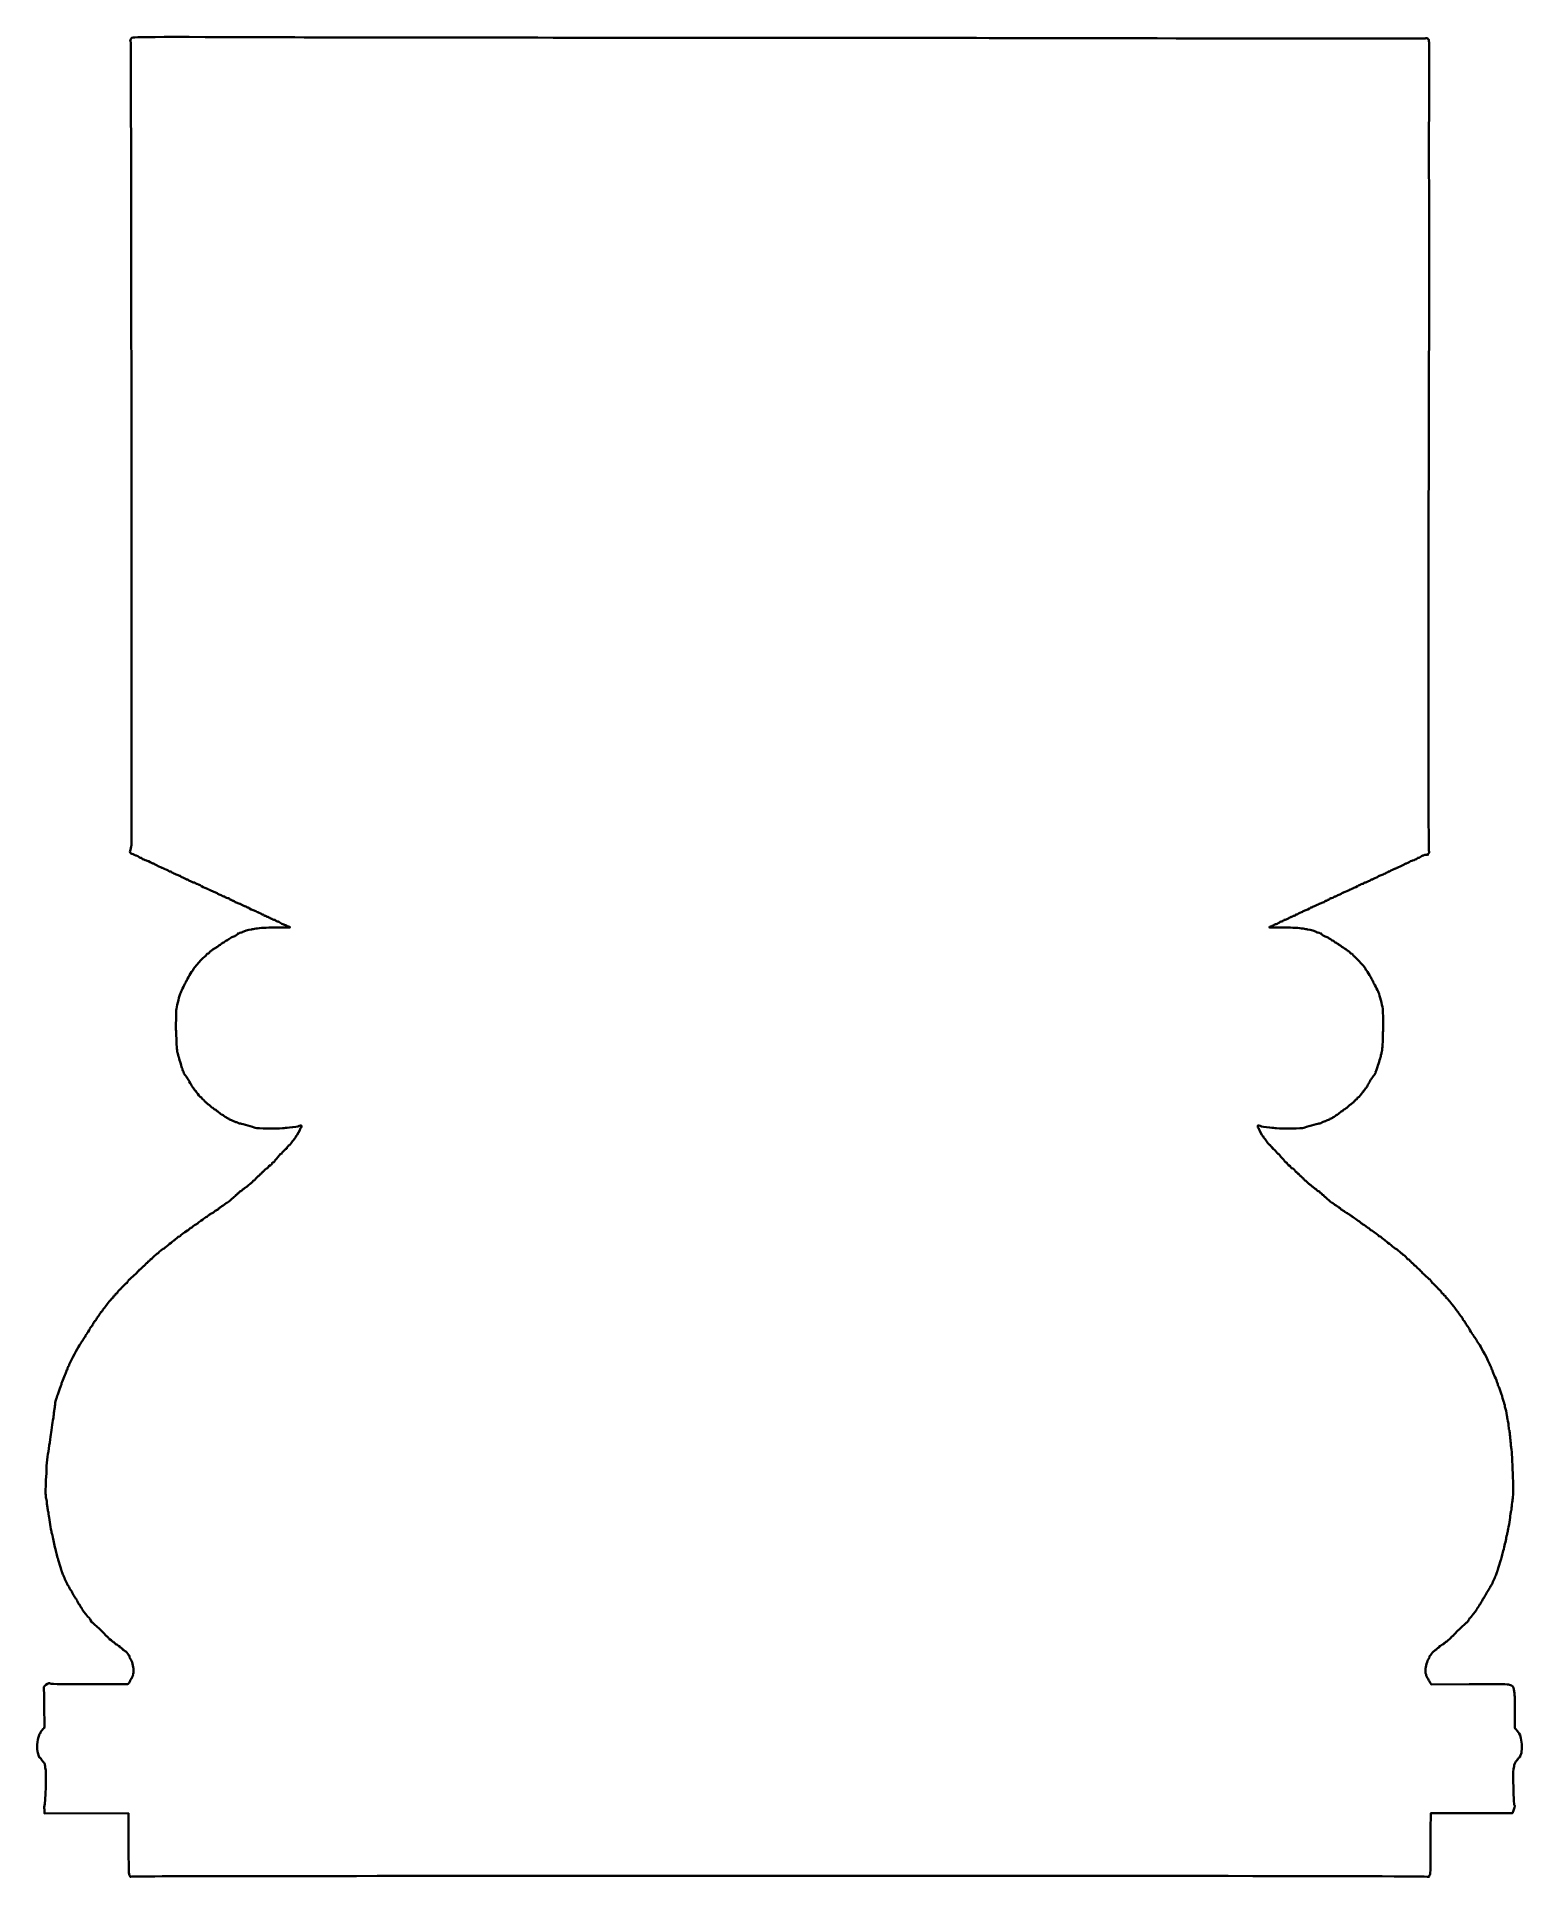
# Model space of a CAD drawing. Header units: millimetres. Extents: x 18 to 100, y -108 to -7.
import ezdxf

# ---------------------------------------------------------------- set-up
doc = ezdxf.new("R2010")
doc.units = ezdxf.units.MM
doc.header["$MEASUREMENT"] = 0
doc.layers.add('Layer 1', color=7, linetype='Continuous', lineweight=0)

msp = doc.modelspace()

# ---------------------------------------------------------------- linework, layer by layer
at = {"layer": 'Layer 1', "color": 12, "lineweight": 35, "true_color": 0xd51116}
msp.add_open_spline([(100, -101.28), (99.98, -101.47), (99.97, -101.5), (99.93, -101.6), (99.91, -101.65), (99.9, -101.69), (99.9, -101.71), (99.9, -101.72), (99.88, -101.73), (99.85, -101.73), (99.83, -101.73), (99.8, -101.76), (99.79, -101.78), (99.78, -101.81), (99.73, -101.89), (99.67, -101.96), (99.59, -102.07), (99.57, -102.12), (99.57, -102.22), (99.57, -102.28), (99.55, -102.34), (99.54, -102.35), (99.52, -102.37), (99.51, -102.55), (99.52, -103), (99.56, -104.29), (99.56, -104.36), (99.6, -104.38), (99.63, -104.4), (99.63, -104.42), (99.6, -104.46), (99.59, -104.49), (99.55, -104.58), (99.53, -104.66), (99.53, -104.66), (99.48, -104.81), (99.48, -104.81), (99.48, -104.81), (97.23, -104.81), (97.23, -104.81), (97.23, -104.81), (94.97, -104.81), (94.97, -104.81), (94.97, -104.81), (94.97, -105.21), (94.97, -105.21), (94.96, -105.43), (94.96, -106.19), (94.96, -106.9), (94.96, -108.01), (94.95, -108.19), (94.91, -108.23), (94.89, -108.25), (94.88, -108.29), (94.88, -108.3), (94.88, -108.32), (94.86, -108.33), (94.83, -108.31), (94.75, -108.27), (76.78, -108.25), (49.34, -108.26), (32.22, -108.27), (23.35, -108.28), (23.32, -108.3), (23.25, -108.33), (23.23, -108.33), (23.23, -108.3), (23.23, -108.28), (23.21, -108.25), (23.19, -108.23), (23.16, -108.19), (23.15, -108), (23.15, -106.9), (23.15, -106.19), (23.15, -105.43), (23.14, -105.21), (23.14, -105.21), (23.14, -104.81), (23.14, -104.81), (23.14, -104.81), (18.5, -104.82), (18.5, -104.82), (18.5, -104.82), (18.5, -104.61), (18.5, -104.61), (18.49, -104.49), (18.5, -104.39), (18.51, -104.38), (18.56, -104.36), (18.61, -102.38), (18.57, -102.35), (18.55, -102.34), (18.54, -102.28), (18.54, -102.21), (18.54, -102.11), (18.52, -102.08), (18.42, -101.96), (18.35, -101.89), (18.31, -101.82), (18.31, -101.8), (18.32, -101.78), (18.3, -101.76), (18.27, -101.75), (18.24, -101.74), (18.21, -101.72), (18.21, -101.71), (18.21, -101.69), (18.2, -101.65), (18.18, -101.6), (18.14, -101.5), (18.13, -101.47), (18.11, -101.28), (18.08, -101), (18.19, -100.41), (18.27, -100.41), (18.28, -100.41), (18.29, -100.4), (18.28, -100.38), (18.27, -100.37), (18.3, -100.33), (18.33, -100.29), (18.37, -100.25), (18.4, -100.2), (18.41, -100.17), (18.42, -100.15), (18.45, -100.13), (18.47, -100.13), (18.5, -100.13), (18.51, -100.04), (18.5, -99.52), (18.49, -99.18), (18.49, -98.66), (18.49, -98.37), (18.49, -98.37), (18.48, -97.84), (18.48, -97.84), (18.48, -97.84), (18.59, -97.73), (18.59, -97.73), (18.69, -97.64), (18.81, -97.6), (18.84, -97.67), (18.84, -97.68), (19.78, -97.69), (20.97, -97.69), (20.97, -97.69), (23.1, -97.69), (23.1, -97.69), (23.1, -97.69), (23.17, -97.61), (23.17, -97.61), (23.2, -97.56), (23.23, -97.51), (23.23, -97.5), (23.23, -97.49), (23.27, -97.42), (23.32, -97.35), (23.36, -97.27), (23.4, -97.2), (23.39, -97.18), (23.38, -97.17), (23.38, -97.15), (23.4, -97.14), (23.41, -97.13), (23.42, -97.03), (23.42, -96.92), (23.42, -96.7), (23.34, -96.41), (23.24, -96.28), (23.21, -96.24), (23.18, -96.18), (23.19, -96.16), (23.2, -96.12), (23.19, -96.11), (23.18, -96.11), (23.16, -96.12), (23.15, -96.11), (23.14, -96.08), (23.12, -96.02), (22.96, -95.84), (22.96, -95.87), (22.96, -95.88), (22.93, -95.87), (22.9, -95.84), (22.88, -95.8), (22.85, -95.78), (22.84, -95.79), (22.82, -95.8), (22.81, -95.78), (22.8, -95.75), (22.79, -95.72), (22.78, -95.69), (22.76, -95.7), (22.75, -95.71), (22.73, -95.7), (22.71, -95.67), (22.69, -95.65), (22.66, -95.64), (22.65, -95.65), (22.64, -95.66), (22.63, -95.64), (22.64, -95.62), (22.66, -95.59), (22.65, -95.57), (22.63, -95.59), (22.62, -95.6), (22.57, -95.57), (22.53, -95.53), (22.49, -95.5), (22.45, -95.47), (22.43, -95.48), (22.42, -95.49), (22.4, -95.48), (22.4, -95.45), (22.4, -95.43), (22.39, -95.42), (22.38, -95.43), (22.36, -95.44), (22.35, -95.42), (22.35, -95.4), (22.35, -95.38), (22.33, -95.36), (22.31, -95.36), (22.29, -95.36), (22.23, -95.31), (22.18, -95.26), (22.12, -95.21), (22.07, -95.18), (22.07, -95.19), (22.07, -95.2), (22.05, -95.17), (22.03, -95.13), (22.01, -95.09), (21.97, -95.05), (21.95, -95.05), (21.93, -95.05), (21.91, -95.04), (21.91, -95.03), (21.91, -94.99), (21.17, -94.28), (21.13, -94.28), (21.13, -94.28), (21.09, -94.23), (21.05, -94.16), (21.01, -94.09), (20.98, -94.03), (20.97, -94.03), (20.96, -94.03), (20.87, -93.94), (20.78, -93.83), (20.63, -93.64), (20.54, -93.51), (20.57, -93.51), (20.57, -93.5), (20.55, -93.47), (20.51, -93.44), (20.48, -93.39), (20.45, -93.35), (20.46, -93.34), (20.47, -93.33), (20.46, -93.31), (20.43, -93.3), (20.41, -93.29), (20.38, -93.26), (20.37, -93.22), (20.36, -93.19), (20.33, -93.13), (20.31, -93.09), (20.28, -93.05), (20.26, -93.01), (20.27, -93), (20.28, -92.99), (20.27, -92.99), (20.26, -92.99), (20.24, -92.99), (20.19, -92.92), (20.15, -92.84), (20.11, -92.76), (20.04, -92.64), (20.01, -92.58), (19.96, -92.52), (19.9, -92.41), (19.86, -92.34), (19.83, -92.27), (19.79, -92.21), (19.78, -92.21), (19.77, -92.21), (19.76, -92.2), (19.76, -92.18), (19.76, -92.17), (19.72, -92.08), (19.67, -91.98), (19.63, -91.89), (19.58, -91.75), (19.55, -91.69), (19.52, -91.62), (19.49, -91.53), (19.47, -91.49), (19.46, -91.45), (19.44, -91.4), (19.43, -91.38), (19.43, -91.34), (19.29, -90.91), (19.27, -90.83), (19.26, -90.81), (19.25, -90.78), (19.24, -90.76), (19.24, -90.75), (19.24, -90.73), (19.23, -90.72), (19.23, -90.7), (19.22, -90.7), (19.13, -90.34), (19.07, -90.07), (19.01, -89.82), (18.97, -89.6), (18.95, -89.49), (18.93, -89.44), (18.93, -89.44), (18.92, -89.44), (18.91, -89.36), (18.89, -89.26), (18.88, -89.22), (18.85, -89.05), (18.82, -88.89), (18.79, -88.72), (18.76, -88.51), (18.75, -88.42), (18.73, -88.23), (18.72, -88.19), (18.7, -88.13), (18.69, -88.1), (18.68, -88.03), (18.67, -87.95), (18.66, -87.87), (18.65, -87.81), (18.65, -87.81), (18.65, -87.81), (18.64, -87.74), (18.64, -87.66), (18.63, -87.58), (18.61, -87.47), (18.59, -87.4), (18.56, -87.27), (18.56, -86.98), (18.59, -86.43), (18.61, -86.2), (18.62, -85.9), (18.62, -85.77), (18.62, -85.63), (18.65, -85.35), (18.68, -85.15), (18.73, -84.82), (18.82, -84.22), (18.86, -83.93), (18.9, -83.64), (18.98, -83.08), (19, -83.01), (19.01, -82.96), (19.02, -82.86), (19.02, -82.77), (19.03, -82.69), (19.04, -82.6), (19.05, -82.58), (19.05, -82.56), (19.07, -82.45), (19.08, -82.35), (19.09, -82.24), (19.11, -82.09), (19.14, -82.03), (19.16, -81.96), (19.18, -81.88), (19.19, -81.86), (19.22, -81.74), (19.41, -81.21), (19.43, -81.21), (19.44, -81.2), (19.45, -81.18), (19.44, -81.17), (19.42, -81.15), (19.58, -80.75), (19.67, -80.57), (19.7, -80.51), (19.73, -80.43), (19.73, -80.4), (19.73, -80.37), (19.74, -80.35), (19.76, -80.35), (19.78, -80.35), (19.78, -80.33), (19.77, -80.31), (19.77, -80.29), (19.78, -80.25), (19.8, -80.23), (19.82, -80.21), (19.83, -80.19), (19.82, -80.18), (19.82, -80.16), (19.82, -80.15), (19.84, -80.15), (19.85, -80.15), (19.86, -80.13), (19.86, -80.11), (19.86, -80.09), (19.88, -80.05), (19.89, -80.02), (20.14, -79.51), (20.37, -79.1), (20.49, -78.92), (20.56, -78.83), (20.61, -78.74), (20.61, -78.73), (20.61, -78.72), (20.66, -78.65), (20.71, -78.58), (20.76, -78.51), (20.8, -78.43), (20.8, -78.42), (20.8, -78.4), (20.81, -78.39), (20.82, -78.38), (20.85, -78.37), (21, -78.14), (21, -78.12), (21, -78.1), (21.02, -78.06), (21.05, -78.02), (21.08, -77.99), (21.12, -77.95), (21.13, -77.93), (21.14, -77.91), (21.17, -77.86), (21.2, -77.81), (21.22, -77.75), (21.27, -77.68), (21.3, -77.65), (21.33, -77.63), (21.36, -77.59), (21.36, -77.58), (21.36, -77.57), (21.41, -77.48), (21.48, -77.39), (21.55, -77.3), (21.6, -77.22), (21.6, -77.2), (21.6, -77.19), (21.62, -77.17), (21.65, -77.16), (21.67, -77.15), (21.69, -77.13), (21.69, -77.12), (21.69, -77.1), (21.71, -77.06), (21.73, -77.04), (21.79, -76.97), (21.8, -76.96), (21.97, -76.73), (22.05, -76.63), (22.12, -76.54), (22.14, -76.52), (22.16, -76.51), (22.18, -76.47), (22.19, -76.45), (22.2, -76.42), (22.23, -76.4), (22.25, -76.4), (22.27, -76.4), (22.3, -76.38), (22.3, -76.36), (22.3, -76.3), (22.36, -76.23), (22.39, -76.25), (22.4, -76.26), (22.4, -76.25), (22.4, -76.24), (22.4, -76.19), (22.48, -76.12), (22.5, -76.14), (22.51, -76.15), (22.51, -76.14), (22.51, -76.12), (22.51, -76.09), (22.66, -75.91), (22.67, -75.92), (22.68, -75.92), (22.72, -75.89), (22.76, -75.84), (22.87, -75.7), (23.03, -75.54), (23.05, -75.57), (23.06, -75.57), (23.07, -75.56), (23.07, -75.53), (23.07, -75.51), (23.09, -75.48), (23.11, -75.47), (23.13, -75.46), (23.15, -75.44), (23.15, -75.42), (23.15, -75.4), (23.16, -75.38), (23.18, -75.38), (23.19, -75.38), (23.28, -75.3), (23.38, -75.2), (23.48, -75.1), (23.58, -75.02), (23.59, -75.02), (23.61, -75.02), (23.62, -75), (23.62, -74.98), (23.62, -74.96), (23.64, -74.93), (23.67, -74.92), (23.7, -74.91), (23.73, -74.88), (23.73, -74.86), (23.73, -74.84), (23.74, -74.83), (23.75, -74.83), (23.76, -74.84), (23.82, -74.79), (23.88, -74.73), (23.94, -74.66), (24.01, -74.61), (24.02, -74.61), (24.04, -74.61), (24.06, -74.58), (24.07, -74.55), (24.08, -74.52), (24.11, -74.49), (24.14, -74.48), (24.17, -74.47), (24.2, -74.44), (24.21, -74.41), (24.21, -74.38), (24.23, -74.36), (24.25, -74.37), (24.26, -74.38), (24.29, -74.35), (24.31, -74.31), (24.33, -74.27), (24.36, -74.25), (24.38, -74.26), (24.4, -74.27), (24.42, -74.26), (24.42, -74.24), (24.42, -74.21), (24.6, -74.02), (24.64, -74.02), (24.66, -74.02), (24.67, -74.01), (24.67, -74), (24.67, -73.98), (24.69, -73.96), (24.71, -73.95), (24.74, -73.94), (24.8, -73.9), (24.84, -73.85), (24.99, -73.72), (25.03, -73.7), (25.04, -73.7), (25.06, -73.7), (25.38, -73.44), (25.57, -73.28), (25.61, -73.25), (25.64, -73.23), (25.65, -73.23), (25.66, -73.23), (25.8, -73.11), (25.89, -73.02), (25.92, -73), (25.95, -72.98), (25.96, -72.99), (25.98, -73), (25.99, -73), (25.99, -72.98), (25.99, -72.95), (26.22, -72.78), (26.39, -72.67), (26.45, -72.64), (26.51, -72.59), (26.53, -72.57), (26.54, -72.55), (26.56, -72.53), (26.57, -72.53), (26.6, -72.53), (26.64, -72.51), (26.73, -72.42), (26.76, -72.4), (26.8, -72.37), (26.82, -72.36), (26.92, -72.31), (27, -72.26), (26.98, -72.26), (26.98, -72.25), (27.05, -72.2), (27.14, -72.13), (27.25, -72.06), (27.34, -71.99), (27.36, -71.97), (27.38, -71.95), (27.42, -71.92), (27.46, -71.91), (27.48, -71.9), (27.51, -71.89), (27.51, -71.87), (27.51, -71.86), (27.53, -71.84), (27.55, -71.84), (27.57, -71.84), (27.59, -71.83), (27.6, -71.8), (27.61, -71.78), (27.63, -71.77), (27.65, -71.78), (27.66, -71.79), (27.68, -71.77), (27.69, -71.75), (27.7, -71.73), (27.73, -71.71), (27.75, -71.71), (27.77, -71.71), (27.81, -71.69), (27.83, -71.67), (27.92, -71.59), (27.95, -71.57), (27.98, -71.57), (27.99, -71.57), (28.01, -71.55), (28.01, -71.54), (28.01, -71.52), (28.02, -71.52), (28.04, -71.53), (28.05, -71.54), (28.08, -71.52), (28.1, -71.49), (28.12, -71.46), (28.14, -71.43), (28.17, -71.43), (28.18, -71.43), (28.2, -71.42), (28.2, -71.4), (28.2, -71.39), (28.22, -71.37), (28.23, -71.37), (28.25, -71.37), (28.33, -71.32), (28.42, -71.25), (28.5, -71.18), (28.57, -71.14), (28.59, -71.14), (28.59, -71.16), (28.71, -71.05), (28.84, -70.92), (28.89, -70.87), (28.94, -70.84), (28.95, -70.84), (28.96, -70.84), (28.99, -70.81), (29.02, -70.77), (29.04, -70.74), (29.08, -70.71), (29.1, -70.71), (29.11, -70.71), (29.14, -70.69), (29.15, -70.65), (29.16, -70.62), (29.17, -70.6), (29.19, -70.62), (29.21, -70.63), (29.23, -70.6), (29.25, -70.56), (29.28, -70.5), (29.3, -70.49), (29.35, -70.5), (29.35, -70.5), (29.39, -70.47), (29.42, -70.44), (29.45, -70.4), (29.47, -70.38), (29.47, -70.4), (29.47, -70.41), (29.5, -70.39), (29.52, -70.35), (29.56, -70.32), (29.58, -70.3), (29.58, -70.31), (29.58, -70.32), (29.61, -70.3), (29.65, -70.27), (29.69, -70.23), (29.75, -70.18), (29.78, -70.15), (29.81, -70.12), (29.85, -70.09), (29.86, -70.09), (29.87, -70.09), (29.92, -70.04), (29.98, -69.98), (30.04, -69.92), (30.1, -69.88), (30.11, -69.88), (30.12, -69.88), (30.13, -69.87), (30.13, -69.86), (30.13, -69.83), (30.32, -69.64), (30.33, -69.65), (30.34, -69.66), (30.36, -69.63), (30.38, -69.6), (30.4, -69.56), (30.43, -69.53), (30.45, -69.54), (30.47, -69.54), (30.49, -69.53), (30.5, -69.5), (30.51, -69.47), (30.53, -69.44), (30.56, -69.44), (30.58, -69.44), (30.6, -69.43), (30.59, -69.42), (30.57, -69.39), (30.77, -69.23), (30.8, -69.24), (30.81, -69.25), (30.82, -69.23), (30.82, -69.21), (30.82, -69.19), (30.85, -69.15), (30.89, -69.13), (31.01, -69.05), (31.07, -68.99), (31.07, -68.95), (31.07, -68.93), (31.08, -68.92), (31.09, -68.93), (31.1, -68.94), (31.21, -68.86), (31.21, -68.83), (31.21, -68.82), (31.26, -68.76), (31.32, -68.7), (31.37, -68.64), (31.44, -68.57), (31.47, -68.52), (31.5, -68.48), (31.53, -68.45), (31.56, -68.45), (31.58, -68.45), (31.59, -68.44), (31.59, -68.42), (31.59, -68.4), (31.67, -68.31), (31.78, -68.2), (31.8, -68.17), (31.83, -68.16), (31.85, -68.16), (31.86, -68.17), (31.87, -68.17), (31.87, -68.16), (31.86, -68.1), (31.87, -68.05), (31.89, -68.07), (31.9, -68.08), (31.93, -68.06), (31.95, -68.02), (31.98, -67.98), (32.01, -67.95), (32.02, -67.96), (32.03, -67.96), (32.07, -67.91), (32.11, -67.86), (32.15, -67.8), (32.23, -67.7), (32.28, -67.64), (32.33, -67.59), (32.37, -67.52), (32.37, -67.5), (32.37, -67.48), (32.38, -67.45), (32.4, -67.45), (32.44, -67.43), (32.61, -67.12), (32.61, -67.06), (32.61, -67.04), (32.63, -67.02), (32.64, -67.01), (32.66, -67.01), (32.68, -66.97), (32.68, -66.94), (32.7, -66.88), (32.69, -66.88), (32.62, -66.89), (32.58, -66.89), (32.52, -66.91), (32.48, -66.93), (32.41, -66.95), (31.98, -67.01), (31.9, -67.01), (31.88, -67.01), (31.76, -67.02), (31.64, -67.03), (31.29, -67.07), (30.24, -67.05), (30.13, -67.01), (30.06, -66.98), (29.39, -66.79), (29.32, -66.78), (29.28, -66.78), (29.23, -66.76), (29.21, -66.75), (29.14, -66.71), (29.04, -66.68), (29.04, -66.69), (29.04, -66.69), (29.02, -66.68), (28.99, -66.66), (28.97, -66.64), (28.95, -66.63), (28.95, -66.64), (28.95, -66.65), (28.92, -66.64), (28.89, -66.62), (28.85, -66.59), (28.8, -66.57), (28.77, -66.57), (28.75, -66.57), (28.72, -66.56), (28.72, -66.55), (28.72, -66.53), (28.68, -66.51), (28.63, -66.49), (28.57, -66.47), (28.53, -66.45), (28.53, -66.43), (28.53, -66.42), (28.52, -66.41), (28.51, -66.42), (28.5, -66.43), (28.45, -66.4), (28.41, -66.36), (28.38, -66.33), (28.34, -66.3), (28.33, -66.3), (28.31, -66.3), (28.18, -66.22), (28.11, -66.15), (28.08, -66.12), (28.05, -66.1), (28.04, -66.1), (28.02, -66.1), (27.99, -66.08), (27.97, -66.04), (27.94, -66.01), (27.93, -65.99), (27.93, -66), (27.93, -66.02), (27.9, -66.01), (27.88, -65.99), (27.79, -65.91), (27.76, -65.88), (27.76, -65.9), (27.75, -65.9), (27.71, -65.87), (27.66, -65.82), (27.62, -65.76), (27.56, -65.72), (27.55, -65.72), (27.54, -65.72), (27.5, -65.69), (27.47, -65.65), (27.43, -65.61), (27.4, -65.59), (27.39, -65.6), (27.38, -65.61), (27.37, -65.58), (27.36, -65.55), (27.35, -65.52), (27.33, -65.5), (27.32, -65.51), (27.3, -65.52), (27.29, -65.51), (27.29, -65.49), (27.29, -65.46), (27.27, -65.44), (27.25, -65.44), (27.23, -65.44), (27.2, -65.41), (27.18, -65.37), (27.16, -65.33), (27.14, -65.31), (27.13, -65.32), (27.11, -65.33), (26.93, -65.13), (26.93, -65.09), (26.93, -65.07), (26.91, -65.05), (26.89, -65.04), (26.87, -65.03), (26.85, -65.01), (26.85, -64.99), (26.85, -64.96), (26.84, -64.95), (26.82, -64.95), (26.8, -64.95), (26.78, -64.93), (26.77, -64.9), (26.76, -64.87), (26.73, -64.82), (26.69, -64.78), (26.66, -64.74), (26.63, -64.7), (26.63, -64.69), (26.63, -64.67), (26.59, -64.61), (26.54, -64.54), (26.5, -64.48), (26.47, -64.42), (26.48, -64.42), (26.49, -64.42), (26.49, -64.41), (26.47, -64.4), (26.46, -64.39), (26.42, -64.33), (26.38, -64.27), (26.34, -64.21), (26.3, -64.14), (26.28, -64.12), (26.2, -64.02), (26.19, -64.01), (26.2, -64.01), (26.21, -64.01), (26.2, -63.99), (26.19, -63.97), (26.17, -63.94), (26.16, -63.92), (26.18, -63.92), (26.19, -63.92), (26.18, -63.91), (26.17, -63.9), (26.15, -63.89), (26.13, -63.85), (26.12, -63.81), (26.12, -63.78), (26.11, -63.73), (26.09, -63.7), (26.06, -63.61), (25.91, -63.13), (25.9, -63.07), (25.89, -63.03), (25.87, -62.96), (25.86, -62.92), (25.81, -62.79), (25.8, -62.59), (25.78, -62.09), (25.78, -61.84), (25.77, -61.62), (25.76, -61.61), (25.75, -61.58), (25.77, -60.56), (25.78, -60.45), (25.83, -60.19), (25.95, -59.71), (26.02, -59.55), (26.07, -59.42), (26.28, -59.01), (26.3, -59), (26.31, -58.99), (26.32, -58.97), (26.31, -58.96), (26.3, -58.94), (26.31, -58.93), (26.32, -58.93), (26.34, -58.93), (26.35, -58.91), (26.35, -58.89), (26.35, -58.85), (26.65, -58.34), (26.69, -58.33), (26.7, -58.32), (26.71, -58.3), (26.71, -58.29), (26.71, -58.22), (27.31, -57.55), (27.37, -57.55), (27.39, -57.55), (27.4, -57.54), (27.4, -57.52), (27.4, -57.48), (27.51, -57.38), (27.54, -57.4), (27.55, -57.41), (27.57, -57.4), (27.57, -57.39), (27.57, -57.35), (27.66, -57.25), (27.69, -57.26), (27.7, -57.27), (27.7, -57.27), (27.7, -57.25), (27.7, -57.23), (27.71, -57.22), (27.73, -57.23), (27.74, -57.24), (27.77, -57.22), (27.78, -57.19), (27.8, -57.16), (27.83, -57.14), (27.85, -57.14), (27.87, -57.14), (27.91, -57.11), (27.95, -57.08), (27.98, -57.05), (28.01, -57.03), (28.01, -57.04), (28.01, -57.05), (28.03, -57.04), (28.06, -57.01), (28.09, -56.97), (28.14, -56.94), (28.17, -56.93), (28.2, -56.92), (28.23, -56.9), (28.23, -56.89), (28.23, -56.87), (28.25, -56.86), (28.27, -56.86), (28.29, -56.86), (28.31, -56.85), (28.31, -56.83), (28.31, -56.81), (28.33, -56.8), (28.35, -56.8), (28.37, -56.8), (28.42, -56.77), (28.45, -56.74), (28.48, -56.7), (28.53, -56.68), (28.55, -56.68), (28.57, -56.69), (28.59, -56.68), (28.6, -56.66), (28.61, -56.63), (28.63, -56.62), (28.64, -56.62), (28.65, -56.63), (28.69, -56.6), (28.73, -56.57), (28.77, -56.53), (28.8, -56.52), (28.81, -56.52), (28.81, -56.53), (28.83, -56.52), (28.85, -56.5), (28.87, -56.48), (28.92, -56.46), (28.95, -56.45), (28.98, -56.45), (29.02, -56.43), (29.03, -56.42), (29.03, -56.41), (29.08, -56.39), (29.12, -56.37), (29.17, -56.35), (29.19, -56.32), (29.18, -56.3), (29.16, -56.29), (29.17, -56.28), (29.19, -56.29), (29.2, -56.3), (29.25, -56.29), (29.29, -56.26), (29.34, -56.24), (29.39, -56.23), (29.41, -56.23), (29.43, -56.23), (29.44, -56.22), (29.44, -56.2), (29.44, -56.18), (29.77, -56.09), (29.93, -56.07), (29.95, -56.06), (30.07, -56.04), (30.18, -56.02), (30.36, -55.99), (30.81, -55.96), (31.14, -55.97), (31.31, -55.97), (31.73, -55.97), (31.91, -55.97), (31.99, -55.97), (32.06, -55.96), (32.05, -55.95), (32.04, -55.93), (32.02, -55.92), (32, -55.92), (31.99, -55.92), (31.92, -55.89), (31.85, -55.86), (31.77, -55.82), (31.71, -55.79), (31.7, -55.79), (31.65, -55.78), (31.57, -55.74), (31.48, -55.68), (31.42, -55.65), (31.35, -55.62), (31.32, -55.62), (31.29, -55.62), (31.26, -55.6), (31.25, -55.57), (31.25, -55.55), (31.22, -55.53), (31.2, -55.54), (31.18, -55.54), (31.14, -55.53), (31.11, -55.52), (31.08, -55.5), (31.04, -55.48), (31.03, -55.48), (31.01, -55.48), (30.98, -55.46), (30.95, -55.44), (30.93, -55.41), (30.9, -55.41), (30.9, -55.42), (30.9, -55.43), (30.89, -55.42), (30.87, -55.4), (30.85, -55.38), (30.82, -55.37), (30.79, -55.37), (30.76, -55.37), (30.74, -55.36), (30.74, -55.34), (30.74, -55.33), (30.71, -55.32), (30.67, -55.32), (30.63, -55.32), (30.59, -55.29), (30.58, -55.27), (30.58, -55.25), (30.55, -55.23), (30.53, -55.24), (30.51, -55.25), (30.49, -55.24), (30.48, -55.23), (30.46, -55.2), (30.24, -55.09), (30.24, -55.11), (30.24, -55.11), (30.21, -55.1), (30.17, -55.07), (30.13, -55.05), (30.08, -55.03), (30.08, -55.03), (30.05, -55.03), (29.77, -54.9), (29.77, -54.87), (29.77, -54.86), (29.75, -54.85), (29.73, -54.86), (29.71, -54.87), (29.67, -54.86), (29.65, -54.83), (29.63, -54.81), (29.61, -54.79), (29.59, -54.79), (29.56, -54.8), (29.38, -54.72), (29.35, -54.69), (29.34, -54.68), (29.32, -54.66), (29.31, -54.66), (29.28, -54.66), (29.19, -54.62), (29.13, -54.6), (29.1, -54.58), (29.07, -54.57), (29.04, -54.57), (29.02, -54.57), (28.99, -54.55), (28.98, -54.53), (28.97, -54.5), (28.95, -54.49), (28.93, -54.5), (28.91, -54.5), (28.88, -54.49), (28.86, -54.47), (28.84, -54.45), (28.81, -54.43), (28.78, -54.43), (28.75, -54.43), (28.72, -54.41), (28.71, -54.39), (28.71, -54.36), (28.68, -54.35), (28.66, -54.35), (28.62, -54.36), (28.47, -54.29), (28.44, -54.25), (28.43, -54.24), (28.42, -54.23), (28.42, -54.25), (28.42, -54.26), (28.39, -54.25), (28.35, -54.23), (28.3, -54.2), (28.22, -54.17), (28.15, -54.14), (28.09, -54.11), (28.04, -54.08), (28.04, -54.07), (28.04, -54.06), (28.01, -54.05), (27.99, -54.05), (27.96, -54.05), (27.92, -54.03), (27.91, -54.02), (27.89, -54.01), (27.83, -53.99), (27.77, -53.96), (27.71, -53.94), (27.64, -53.91), (27.61, -53.88), (27.59, -53.86), (27.57, -53.85), (27.57, -53.86), (27.57, -53.87), (27.53, -53.86), (27.49, -53.83), (27.45, -53.81), (27.42, -53.79), (27.41, -53.79), (27.39, -53.8), (27.14, -53.67), (27.11, -53.64), (27.09, -53.62), (27.07, -53.6), (27.05, -53.61), (27.04, -53.61), (27, -53.6), (26.96, -53.58), (26.93, -53.56), (26.89, -53.55), (26.88, -53.56), (26.87, -53.57), (26.85, -53.55), (26.83, -53.52), (26.81, -53.49), (26.78, -53.47), (26.77, -53.48), (26.75, -53.49), (26.69, -53.47), (26.64, -53.44), (26.59, -53.41), (26.53, -53.38), (26.5, -53.38), (26.49, -53.38), (26.45, -53.36), (26.43, -53.34), (26.41, -53.32), (26.38, -53.3), (26.36, -53.31), (26.34, -53.32), (26.32, -53.32), (26.32, -53.3), (26.32, -53.28), (26.11, -53.18), (26.08, -53.19), (26.07, -53.19), (26.06, -53.18), (26.05, -53.16), (26.04, -53.15), (26.01, -53.13), (25.99, -53.12), (25.96, -53.12), (25.89, -53.09), (25.82, -53.06), (25.76, -53.03), (25.65, -52.98), (25.59, -52.95), (25.52, -52.92), (25.47, -52.89), (25.47, -52.88), (25.47, -52.86), (25.45, -52.86), (25.43, -52.87), (25.4, -52.87), (25.38, -52.87), (25.37, -52.86), (25.35, -52.83), (25.14, -52.72), (25.14, -52.73), (25.14, -52.74), (25.11, -52.73), (25.07, -52.7), (25.03, -52.68), (25, -52.67), (25, -52.68), (25, -52.69), (24.99, -52.69), (24.98, -52.68), (24.96, -52.65), (24.91, -52.63), (24.68, -52.53), (24.63, -52.5), (24.58, -52.47), (24.55, -52.45), (24.53, -52.43), (24.49, -52.42), (24.48, -52.43), (24.47, -52.44), (24.45, -52.43), (24.44, -52.42), (24.43, -52.4), (24.24, -52.3), (24.18, -52.29), (24.16, -52.29), (24.11, -52.26), (24.06, -52.24), (24.01, -52.21), (23.95, -52.2), (23.94, -52.2), (23.91, -52.2), (23.89, -52.18), (23.88, -52.15), (23.88, -52.13), (23.85, -52.11), (23.83, -52.12), (23.81, -52.13), (23.78, -52.13), (23.77, -52.12), (23.75, -52.08), (23.54, -51.97), (23.54, -51.99), (23.54, -52), (23.51, -51.99), (23.47, -51.96), (23.44, -51.94), (23.4, -51.92), (23.39, -51.91), (23.29, -51.9), (23.26, -51.88), (23.24, -51.82), (23.22, -51.79), (23.22, -51.75), (23.23, -51.73), (23.25, -51.72), (23.26, -51.66), (23.27, -51.59), (23.27, -51.52), (23.29, -51.45), (23.3, -51.43), (23.33, -51.37), (23.29, -7.13), (23.26, -7.06), (23.23, -7.02), (23.23, -7.01), (23.26, -7), (23.27, -6.99), (23.29, -6.97), (23.29, -6.95), (23.29, -6.84), (23.16, -6.84), (31, -6.87), (35.14, -6.88), (45.49, -6.89), (53.99, -6.9), (62.49, -6.9), (72.63, -6.91), (76.52, -6.92), (89.15, -6.95), (94.66, -6.95), (94.67, -6.93), (94.7, -6.89), (94.82, -6.91), (94.82, -6.95), (94.82, -6.97), (94.83, -6.99), (94.85, -6.99), (94.87, -6.99), (94.87, -7.01), (94.87, -7.03), (94.85, -7.06), (94.86, -7.08), (94.87, -7.09), (94.89, -7.09), (94.89, -8.48), (94.88, -10.3), (94.87, -12.05), (94.87, -14.45), (94.88, -15.63), (94.89, -18.2), (94.89, -17.77), (94.86, -30.32), (94.85, -35.86), (94.84, -40.84), (94.84, -41.39), (94.84, -41.94), (94.84, -44.49), (94.85, -47.05), (94.85, -49.62), (94.86, -51.73), (94.87, -51.74), (94.9, -51.76), (94.88, -51.89), (94.84, -51.89), (94.83, -51.89), (94.82, -51.91), (94.82, -51.94), (94.82, -51.98), (94.82, -51.98), (94.79, -51.95), (94.78, -51.92), (94.77, -51.92), (94.76, -51.94), (94.76, -51.96), (94.74, -51.97), (94.7, -51.96), (94.67, -51.95), (94.63, -51.96), (94.61, -51.98), (94.59, -52), (94.57, -52), (94.57, -51.99), (94.57, -51.97), (94.35, -52.08), (94.34, -52.12), (94.33, -52.13), (94.3, -52.13), (94.28, -52.12), (94.26, -52.11), (94.23, -52.13), (94.22, -52.15), (94.21, -52.18), (94.19, -52.2), (94.17, -52.2), (94.15, -52.2), (94.1, -52.21), (94.05, -52.24), (94, -52.26), (93.94, -52.29), (93.92, -52.29), (93.87, -52.3), (93.68, -52.4), (93.67, -52.42), (93.66, -52.43), (93.64, -52.44), (93.63, -52.43), (93.61, -52.42), (93.58, -52.43), (93.56, -52.45), (93.53, -52.47), (93.47, -52.5), (93.43, -52.53), (93.2, -52.63), (93.15, -52.65), (93.13, -52.68), (93.12, -52.69), (93.11, -52.69), (93.11, -52.68), (93.11, -52.67), (93.08, -52.68), (93.04, -52.7), (93, -52.73), (92.97, -52.74), (92.97, -52.73), (92.97, -52.72), (92.75, -52.83), (92.73, -52.86), (92.73, -52.87), (92.7, -52.87), (92.68, -52.87), (92.66, -52.86), (92.64, -52.86), (92.64, -52.88), (92.64, -52.89), (92.59, -52.92), (92.52, -52.95), (92.46, -52.98), (92.35, -53.03), (92.29, -53.06), (92.22, -53.09), (92.15, -53.12), (92.12, -53.12), (92.1, -53.13), (92.07, -53.15), (92.06, -53.16), (92.05, -53.18), (92.04, -53.19), (92.03, -53.19), (92, -53.18), (91.78, -53.28), (91.78, -53.3), (91.78, -53.32), (91.77, -53.32), (91.75, -53.31), (91.73, -53.3), (91.69, -53.32), (91.67, -53.34), (91.66, -53.36), (91.62, -53.38), (91.6, -53.38), (91.58, -53.38), (91.52, -53.41), (91.46, -53.44), (91.41, -53.47), (91.36, -53.49), (91.34, -53.48), (91.33, -53.47), (91.3, -53.49), (91.28, -53.52), (91.26, -53.55), (91.24, -53.57), (91.22, -53.56), (91.22, -53.55), (91.18, -53.56), (91.14, -53.58), (91.11, -53.6), (91.06, -53.62), (91.04, -53.62), (91.02, -53.62), (91, -53.63), (90.99, -53.64), (90.97, -53.67), (90.7, -53.81), (90.69, -53.79), (90.69, -53.79), (90.65, -53.81), (90.62, -53.83), (90.58, -53.86), (90.54, -53.87), (90.54, -53.86), (90.54, -53.85), (90.52, -53.86), (90.49, -53.88), (90.47, -53.91), (90.4, -53.94), (90.34, -53.96), (90.28, -53.99), (90.21, -54.01), (90.2, -54.02), (90.18, -54.03), (90.15, -54.05), (90.12, -54.05), (90.1, -54.05), (90.07, -54.06), (90.07, -54.07), (90.07, -54.08), (90.02, -54.11), (89.95, -54.14), (89.89, -54.17), (89.8, -54.2), (89.76, -54.23), (89.72, -54.25), (89.69, -54.26), (89.69, -54.25), (89.69, -54.23), (89.68, -54.24), (89.67, -54.25), (89.64, -54.29), (89.49, -54.36), (89.44, -54.35), (89.43, -54.35), (89.4, -54.36), (89.39, -54.39), (89.38, -54.41), (89.36, -54.43), (89.33, -54.43), (89.3, -54.43), (89.26, -54.45), (89.25, -54.47), (89.23, -54.49), (89.2, -54.5), (89.18, -54.5), (89.16, -54.49), (89.13, -54.5), (89.13, -54.53), (89.12, -54.55), (89.09, -54.57), (89.07, -54.57), (89.04, -54.57), (89, -54.58), (88.97, -54.6), (88.92, -54.62), (88.83, -54.66), (88.8, -54.66), (88.79, -54.66), (88.77, -54.68), (88.76, -54.69), (88.73, -54.72), (88.55, -54.8), (88.5, -54.8), (88.49, -54.8), (88.46, -54.82), (88.44, -54.84), (88.43, -54.86), (88.4, -54.87), (88.38, -54.86), (88.35, -54.85), (88.34, -54.86), (88.34, -54.87), (88.34, -54.9), (88.04, -55.04), (88.02, -55.03), (88.01, -55.03), (87.98, -55.05), (87.94, -55.07), (87.9, -55.1), (87.87, -55.11), (87.87, -55.11), (87.87, -55.09), (87.65, -55.2), (87.63, -55.23), (87.62, -55.24), (87.6, -55.25), (87.58, -55.24), (87.56, -55.23), (87.53, -55.25), (87.52, -55.27), (87.52, -55.29), (87.48, -55.32), (87.44, -55.32), (87.4, -55.32), (87.37, -55.33), (87.37, -55.34), (87.37, -55.36), (87.34, -55.37), (87.32, -55.37), (87.29, -55.37), (87.25, -55.38), (87.23, -55.4), (87.22, -55.42), (87.2, -55.43), (87.2, -55.42), (87.2, -55.41), (87.18, -55.42), (87.15, -55.45), (87.11, -55.47), (87.08, -55.49), (87.07, -55.49), (87.06, -55.49), (87.03, -55.5), (86.99, -55.52), (86.97, -55.53), (86.92, -55.54), (86.91, -55.54), (86.89, -55.53), (86.86, -55.55), (86.85, -55.57), (86.85, -55.6), (86.82, -55.62), (86.79, -55.62), (86.76, -55.62), (86.68, -55.65), (86.63, -55.68), (86.54, -55.74), (86.44, -55.78), (86.42, -55.78), (86.41, -55.78), (86.35, -55.81), (86.28, -55.85), (86.2, -55.89), (86.12, -55.92), (86.1, -55.92), (86.09, -55.92), (86.07, -55.93), (86.06, -55.95), (86.05, -55.96), (86.12, -55.97), (86.2, -55.97), (86.38, -55.97), (86.79, -55.97), (86.97, -55.97), (87.3, -55.96), (87.75, -55.99), (87.93, -56.02), (88.04, -56.04), (88.15, -56.06), (88.18, -56.07), (88.33, -56.09), (88.66, -56.18), (88.66, -56.2), (88.66, -56.22), (88.68, -56.23), (88.7, -56.23), (88.72, -56.23), (88.77, -56.24), (88.81, -56.26), (88.86, -56.29), (88.9, -56.3), (88.92, -56.29), (88.94, -56.28), (88.94, -56.29), (88.93, -56.3), (88.92, -56.32), (88.94, -56.35), (88.99, -56.37), (89.03, -56.39), (89.07, -56.41), (89.08, -56.42), (89.09, -56.43), (89.12, -56.45), (89.15, -56.45), (89.19, -56.46), (89.23, -56.48), (89.26, -56.5), (89.28, -56.52), (89.3, -56.53), (89.3, -56.52), (89.31, -56.52), (89.34, -56.53), (89.37, -56.57), (89.42, -56.6), (89.46, -56.63), (89.47, -56.62), (89.48, -56.62), (89.5, -56.63), (89.5, -56.66), (89.51, -56.68), (89.54, -56.69), (89.56, -56.68), (89.58, -56.68), (89.62, -56.7), (89.65, -56.74), (89.69, -56.77), (89.73, -56.8), (89.75, -56.8), (89.78, -56.8), (89.8, -56.81), (89.8, -56.83), (89.8, -56.85), (89.82, -56.86), (89.84, -56.86), (89.86, -56.86), (89.88, -56.87), (89.88, -56.89), (89.88, -56.9), (89.91, -56.92), (89.94, -56.93), (89.97, -56.94), (90.01, -56.97), (90.05, -57.01), (90.07, -57.04), (90.1, -57.05), (90.1, -57.04), (90.1, -57.03), (90.13, -57.05), (90.16, -57.08), (90.19, -57.11), (90.24, -57.14), (90.26, -57.14), (90.28, -57.14), (90.3, -57.16), (90.32, -57.19), (90.34, -57.22), (90.36, -57.24), (90.38, -57.23), (90.39, -57.22), (90.4, -57.23), (90.4, -57.25), (90.4, -57.27), (90.41, -57.27), (90.42, -57.27), (90.44, -57.25), (90.54, -57.35), (90.54, -57.39), (90.54, -57.4), (90.55, -57.41), (90.57, -57.4), (90.6, -57.38), (90.71, -57.48), (90.71, -57.52), (90.71, -57.54), (90.72, -57.55), (90.73, -57.55), (90.78, -57.55), (91.02, -57.81), (91.33, -58.17), (91.37, -58.22), (91.4, -58.28), (91.4, -58.29), (91.4, -58.3), (91.41, -58.32), (91.42, -58.33), (91.45, -58.34), (91.76, -58.85), (91.76, -58.89), (91.76, -58.91), (91.77, -58.93), (91.79, -58.93), (91.8, -58.93), (91.81, -58.94), (91.8, -58.96), (91.79, -58.97), (91.79, -58.99), (91.8, -59), (91.82, -59.01), (92.04, -59.42), (92.09, -59.55), (92.16, -59.71), (92.28, -60.19), (92.32, -60.45), (92.34, -60.56), (92.36, -61.58), (92.35, -61.61), (92.34, -61.62), (92.33, -61.84), (92.33, -62.09), (92.31, -62.59), (92.29, -62.79), (92.25, -62.92), (92.23, -62.96), (92.22, -63.03), (92.21, -63.07), (92.2, -63.13), (92.05, -63.61), (92.01, -63.7), (92, -63.73), (91.99, -63.78), (91.98, -63.81), (91.98, -63.85), (91.96, -63.89), (91.94, -63.9), (91.92, -63.91), (91.92, -63.92), (91.93, -63.92), (91.94, -63.92), (91.94, -63.94), (91.92, -63.97), (91.9, -63.99), (91.9, -64.01), (91.91, -64.01), (91.92, -64.01), (91.91, -64.03), (91.89, -64.05), (91.82, -64.12), (91.8, -64.16), (91.73, -64.27), (91.69, -64.33), (91.65, -64.39), (91.63, -64.4), (91.62, -64.41), (91.61, -64.42), (91.63, -64.42), (91.64, -64.42), (91.61, -64.48), (91.56, -64.54), (91.52, -64.61), (91.48, -64.67), (91.48, -64.69), (91.48, -64.7), (91.45, -64.74), (91.42, -64.78), (91.38, -64.82), (91.34, -64.87), (91.33, -64.9), (91.32, -64.93), (91.3, -64.95), (91.29, -64.95), (91.27, -64.95), (91.26, -64.96), (91.26, -64.99), (91.26, -65.01), (91.24, -65.03), (91.22, -65.04), (91.2, -65.05), (91.18, -65.07), (91.18, -65.09), (91.18, -65.13), (91, -65.33), (90.98, -65.32), (90.97, -65.31), (90.95, -65.33), (90.93, -65.37), (90.91, -65.41), (90.88, -65.44), (90.85, -65.44), (90.83, -65.44), (90.82, -65.46), (90.82, -65.49), (90.82, -65.51), (90.81, -65.52), (90.79, -65.51), (90.78, -65.5), (90.76, -65.52), (90.75, -65.55), (90.74, -65.58), (90.72, -65.61), (90.72, -65.6), (90.71, -65.59), (90.67, -65.61), (90.64, -65.65), (90.6, -65.69), (90.57, -65.72), (90.55, -65.72), (90.54, -65.72), (90.49, -65.76), (90.44, -65.82), (90.4, -65.87), (90.36, -65.9), (90.35, -65.9), (90.35, -65.89), (90.33, -65.9), (90.31, -65.92), (90.21, -66), (90.18, -66.02), (90.18, -66), (90.18, -65.99), (90.16, -66.01), (90.14, -66.04), (90.12, -66.08), (90.09, -66.1), (90.07, -66.1), (90.06, -66.1), (90.02, -66.12), (89.99, -66.15), (89.92, -66.22), (89.79, -66.32), (89.79, -66.3), (89.78, -66.29), (89.75, -66.32), (89.7, -66.36), (89.66, -66.4), (89.61, -66.43), (89.6, -66.42), (89.59, -66.41), (89.58, -66.42), (89.58, -66.43), (89.58, -66.45), (89.53, -66.47), (89.48, -66.49), (89.43, -66.51), (89.38, -66.53), (89.38, -66.55), (89.38, -66.56), (89.36, -66.57), (89.33, -66.57), (89.31, -66.57), (89.26, -66.59), (89.23, -66.61), (89.2, -66.63), (89.17, -66.65), (89.15, -66.65), (89.09, -66.66), (88.98, -66.7), (88.9, -66.75), (88.88, -66.76), (88.82, -66.78), (88.79, -66.78), (88.72, -66.79), (88.05, -66.98), (87.98, -67.01), (87.87, -67.05), (86.81, -67.07), (86.47, -67.03), (86.35, -67.02), (86.23, -67.01), (86.21, -67.01), (86.13, -67.01), (85.7, -66.95), (85.63, -66.93), (85.59, -66.91), (85.53, -66.89), (85.49, -66.89), (85.42, -66.88), (85.41, -66.88), (85.43, -66.94), (85.43, -66.97), (85.45, -67.01), (85.46, -67.01), (85.48, -67.02), (85.49, -67.04), (85.49, -67.06), (85.49, -67.12), (85.66, -67.43), (85.7, -67.45), (85.72, -67.46), (85.74, -67.48), (85.74, -67.5), (85.74, -67.52), (85.78, -67.59), (85.83, -67.64), (85.88, -67.7), (85.95, -67.79), (85.99, -67.85), (86.03, -67.9), (86.07, -67.94), (86.08, -67.95), (86.1, -67.95), (86.13, -67.98), (86.15, -68.02), (86.18, -68.06), (86.21, -68.08), (86.22, -68.07), (86.24, -68.05), (86.25, -68.1), (86.24, -68.16), (86.24, -68.17), (86.25, -68.17), (86.26, -68.16), (86.27, -68.16), (86.3, -68.17), (86.33, -68.2), (86.44, -68.31), (86.51, -68.4), (86.51, -68.42), (86.51, -68.44), (86.53, -68.45), (86.55, -68.45), (86.57, -68.45), (86.61, -68.48), (86.64, -68.52), (86.66, -68.57), (86.73, -68.64), (86.79, -68.7), (86.85, -68.76), (86.9, -68.82), (86.9, -68.83), (86.9, -68.86), (87, -68.94), (87.02, -68.93), (87.03, -68.92), (87.04, -68.93), (87.04, -68.95), (87.04, -68.99), (87.09, -69.05), (87.21, -69.13), (87.25, -69.15), (87.28, -69.19), (87.28, -69.21), (87.28, -69.23), (87.29, -69.25), (87.31, -69.24), (87.34, -69.23), (87.53, -69.39), (87.52, -69.42), (87.51, -69.43), (87.53, -69.44), (87.56, -69.45), (87.59, -69.46), (87.62, -69.49), (87.62, -69.51), (87.62, -69.53), (87.63, -69.55), (87.65, -69.54), (87.67, -69.53), (87.71, -69.56), (87.73, -69.6), (87.75, -69.63), (87.77, -69.66), (87.77, -69.65), (87.79, -69.64), (87.98, -69.83), (87.98, -69.86), (87.98, -69.87), (87.99, -69.88), (88, -69.88), (88.01, -69.88), (88.07, -69.92), (88.13, -69.98), (88.19, -70.04), (88.24, -70.09), (88.25, -70.09), (88.26, -70.09), (88.29, -70.12), (88.32, -70.15), (88.36, -70.18), (88.42, -70.23), (88.46, -70.27), (88.49, -70.3), (88.53, -70.32), (88.53, -70.31), (88.53, -70.3), (88.55, -70.32), (88.58, -70.35), (88.61, -70.39), (88.64, -70.41), (88.64, -70.4), (88.64, -70.38), (88.66, -70.4), (88.69, -70.44), (88.72, -70.47), (88.75, -70.5), (88.76, -70.5), (88.81, -70.49), (88.83, -70.5), (88.85, -70.56), (88.87, -70.6), (88.9, -70.63), (88.91, -70.62), (88.93, -70.6), (88.95, -70.62), (88.96, -70.65), (88.97, -70.69), (88.99, -70.71), (89.01, -70.71), (89.03, -70.71), (89.07, -70.74), (89.09, -70.77), (89.12, -70.81), (89.15, -70.84), (89.16, -70.84), (89.17, -70.84), (89.22, -70.87), (89.26, -70.92), (89.4, -71.05), (89.52, -71.16), (89.52, -71.14), (89.53, -71.14), (89.6, -71.18), (89.68, -71.25), (89.77, -71.32), (89.86, -71.37), (89.88, -71.37), (89.89, -71.37), (89.91, -71.39), (89.91, -71.4), (89.91, -71.42), (89.92, -71.43), (89.94, -71.43), (89.96, -71.43), (89.99, -71.46), (90.01, -71.49), (90.03, -71.52), (90.06, -71.54), (90.07, -71.53), (90.09, -71.52), (90.1, -71.52), (90.1, -71.54), (90.1, -71.55), (90.11, -71.57), (90.13, -71.57), (90.15, -71.57), (90.18, -71.59), (90.2, -71.6), (90.29, -71.69), (90.32, -71.71), (90.36, -71.71), (90.38, -71.71), (90.41, -71.73), (90.41, -71.75), (90.42, -71.77), (90.45, -71.79), (90.46, -71.78), (90.47, -71.77), (90.49, -71.78), (90.51, -71.8), (90.51, -71.83), (90.54, -71.84), (90.56, -71.84), (90.58, -71.84), (90.6, -71.86), (90.6, -71.87), (90.6, -71.89), (90.62, -71.9), (90.65, -71.91), (90.68, -71.92), (90.72, -71.95), (90.74, -71.97), (90.76, -71.99), (90.86, -72.06), (90.97, -72.13), (91.06, -72.19), (91.13, -72.25), (91.13, -72.26), (91.11, -72.26), (91.19, -72.31), (91.28, -72.36), (91.31, -72.37), (91.34, -72.4), (91.37, -72.42), (91.47, -72.51), (91.51, -72.53), (91.53, -72.53), (91.55, -72.53), (91.57, -72.55), (91.58, -72.57), (91.6, -72.59), (91.66, -72.64), (91.72, -72.67), (91.88, -72.78), (92.11, -72.95), (92.11, -72.98), (92.11, -73), (92.13, -73), (92.14, -72.99), (92.16, -72.98), (92.19, -73), (92.22, -73.02), (92.31, -73.11), (92.45, -73.23), (92.46, -73.23), (92.46, -73.23), (92.5, -73.25), (92.53, -73.28), (92.73, -73.44), (93.05, -73.7), (93.06, -73.7), (93.08, -73.7), (93.12, -73.72), (93.26, -73.85), (93.31, -73.9), (93.37, -73.94), (93.39, -73.95), (93.42, -73.96), (93.44, -73.98), (93.44, -74), (93.44, -74.01), (93.45, -74.02), (93.47, -74.02), (93.5, -74.02), (93.69, -74.21), (93.69, -74.25), (93.69, -74.26), (93.7, -74.27), (93.73, -74.26), (93.74, -74.25), (93.78, -74.27), (93.8, -74.31), (93.82, -74.35), (93.85, -74.38), (93.86, -74.37), (93.87, -74.36), (93.89, -74.38), (93.9, -74.41), (93.91, -74.44), (93.94, -74.47), (93.97, -74.48), (93.99, -74.49), (94.03, -74.52), (94.03, -74.55), (94.04, -74.58), (94.06, -74.61), (94.09, -74.61), (94.1, -74.61), (94.17, -74.66), (94.23, -74.73), (94.29, -74.79), (94.34, -74.84), (94.36, -74.83), (94.37, -74.83), (94.38, -74.84), (94.38, -74.86), (94.38, -74.88), (94.4, -74.91), (94.43, -74.92), (94.46, -74.93), (94.49, -74.96), (94.49, -74.98), (94.49, -75), (94.5, -75.02), (94.52, -75.02), (94.53, -75.02), (94.63, -75.1), (94.72, -75.2), (94.82, -75.3), (94.91, -75.38), (94.93, -75.38), (94.95, -75.38), (94.96, -75.4), (94.96, -75.42), (94.96, -75.44), (94.97, -75.46), (95, -75.47), (95.02, -75.48), (95.04, -75.51), (95.04, -75.53), (95.04, -75.56), (95.05, -75.57), (95.06, -75.57), (95.07, -75.54), (95.24, -75.7), (95.35, -75.84), (95.39, -75.89), (95.43, -75.93), (95.44, -75.93), (95.47, -75.93), (95.59, -76.09), (95.59, -76.12), (95.59, -76.14), (95.6, -76.15), (95.61, -76.14), (95.63, -76.12), (95.7, -76.19), (95.7, -76.24), (95.7, -76.25), (95.71, -76.26), (95.72, -76.25), (95.74, -76.23), (95.81, -76.3), (95.81, -76.36), (95.81, -76.38), (95.83, -76.4), (95.86, -76.4), (95.88, -76.4), (95.91, -76.42), (95.92, -76.45), (95.93, -76.47), (95.95, -76.51), (95.97, -76.52), (95.98, -76.54), (96.06, -76.63), (96.13, -76.73), (96.31, -76.96), (96.32, -76.97), (96.37, -77.04), (96.4, -77.06), (96.42, -77.1), (96.42, -77.12), (96.42, -77.13), (96.44, -77.15), (96.46, -77.16), (96.48, -77.17), (96.5, -77.19), (96.5, -77.2), (96.5, -77.22), (96.56, -77.3), (96.63, -77.39), (96.7, -77.48), (96.75, -77.57), (96.75, -77.58), (96.75, -77.59), (96.78, -77.63), (96.81, -77.65), (96.84, -77.68), (96.88, -77.75), (96.91, -77.81), (96.94, -77.86), (96.97, -77.91), (96.98, -77.93), (96.99, -77.95), (97.02, -77.99), (97.06, -78.02), (97.08, -78.06), (97.11, -78.1), (97.11, -78.12), (97.11, -78.14), (97.25, -78.37), (97.28, -78.38), (97.29, -78.39), (97.3, -78.4), (97.3, -78.42), (97.3, -78.43), (97.35, -78.51), (97.4, -78.58), (97.45, -78.65), (97.5, -78.72), (97.5, -78.73), (97.5, -78.74), (97.55, -78.83), (97.62, -78.92), (97.74, -79.1), (97.97, -79.51), (98.22, -80.02), (98.23, -80.05), (98.24, -80.09), (98.24, -80.11), (98.24, -80.13), (98.26, -80.15), (98.27, -80.15), (98.29, -80.15), (98.29, -80.16), (98.28, -80.18), (98.28, -80.19), (98.29, -80.21), (98.31, -80.23), (98.33, -80.25), (98.34, -80.29), (98.33, -80.31), (98.33, -80.33), (98.33, -80.35), (98.35, -80.35), (98.37, -80.35), (98.38, -80.37), (98.38, -80.4), (98.38, -80.43), (98.4, -80.51), (98.44, -80.57), (98.53, -80.75), (98.68, -81.15), (98.67, -81.17), (98.66, -81.18), (98.66, -81.2), (98.68, -81.21), (98.7, -81.21), (98.89, -81.74), (98.92, -81.86), (98.92, -81.88), (98.95, -81.96), (98.97, -82.03), (99, -82.09), (99.02, -82.18), (99.03, -82.21), (99.06, -82.37), (99.07, -82.43), (99.1, -82.5), (99.13, -82.61), (99.19, -82.9), (99.18, -82.95), (99.18, -82.97), (99.19, -83.04), (99.2, -83.08), (99.24, -83.2), (99.27, -83.42), (99.28, -83.56), (99.28, -83.63), (99.29, -83.67), (99.3, -83.66), (99.31, -83.66), (99.32, -83.7), (99.32, -83.76), (99.32, -83.82), (99.33, -83.89), (99.34, -83.92), (99.34, -83.95), (99.35, -84.05), (99.36, -84.14), (99.37, -84.23), (99.38, -84.38), (99.39, -84.47), (99.4, -84.56), (99.41, -84.67), (99.42, -84.71), (99.48, -85.1), (99.55, -87.35), (99.5, -87.35), (99.49, -87.35), (99.49, -87.37), (99.5, -87.38), (99.5, -87.39), (99.5, -87.46), (99.49, -87.52), (99.47, -87.59), (99.45, -87.75), (99.44, -87.88), (99.43, -88.01), (99.42, -88.12), (99.41, -88.14), (99.38, -88.17), (99.38, -88.21), (99.36, -88.42), (99.35, -88.51), (99.32, -88.72), (99.29, -88.89), (99.26, -89.05), (99.23, -89.22), (99.22, -89.26), (99.2, -89.36), (99.18, -89.44), (99.18, -89.44), (99.18, -89.44), (99.16, -89.49), (99.14, -89.6), (99.1, -89.82), (99.04, -90.07), (98.97, -90.34), (98.88, -90.7), (98.88, -90.7), (98.87, -90.72), (98.87, -90.73), (98.87, -90.75), (98.86, -90.76), (98.86, -90.78), (98.85, -90.81), (98.84, -90.83), (98.81, -90.91), (98.68, -91.34), (98.67, -91.38), (98.67, -91.4), (98.65, -91.45), (98.64, -91.49), (98.62, -91.53), (98.58, -91.62), (98.56, -91.69), (98.53, -91.75), (98.47, -91.89), (98.43, -91.98), (98.39, -92.08), (98.35, -92.17), (98.35, -92.18), (98.35, -92.2), (98.34, -92.21), (98.33, -92.21), (98.32, -92.21), (98.28, -92.27), (98.24, -92.34), (98.21, -92.41), (98.14, -92.52), (98.1, -92.58), (98.06, -92.64), (97.99, -92.76), (97.96, -92.84), (97.91, -92.92), (97.87, -92.99), (97.85, -92.99), (97.83, -92.99), (97.83, -92.99), (97.84, -93), (97.85, -93.01), (97.83, -93.05), (97.8, -93.09), (97.78, -93.13), (97.74, -93.19), (97.73, -93.22), (97.72, -93.26), (97.69, -93.29), (97.67, -93.3), (97.65, -93.31), (97.64, -93.33), (97.65, -93.34), (97.66, -93.35), (97.63, -93.39), (97.59, -93.44), (97.56, -93.47), (97.54, -93.5), (97.54, -93.51), (97.57, -93.51), (97.48, -93.64), (97.32, -93.83), (97.24, -93.94), (97.15, -94.03), (97.14, -94.03), (97.13, -94.03), (97.09, -94.09), (97.06, -94.16), (97.02, -94.23), (96.98, -94.28), (96.97, -94.28), (96.94, -94.28), (96.2, -94.99), (96.2, -95.03), (96.2, -95.04), (96.18, -95.05), (96.16, -95.05), (96.14, -95.05), (96.1, -95.09), (96.08, -95.13), (96.05, -95.17), (96.04, -95.2), (96.04, -95.19), (96.03, -95.18), (95.99, -95.21), (95.93, -95.26), (95.88, -95.31), (95.81, -95.36), (95.8, -95.36), (95.78, -95.36), (95.76, -95.38), (95.76, -95.4), (95.76, -95.42), (95.74, -95.44), (95.73, -95.43), (95.72, -95.42), (95.7, -95.43), (95.7, -95.45), (95.7, -95.48), (95.69, -95.49), (95.68, -95.48), (95.66, -95.47), (95.61, -95.5), (95.57, -95.53), (95.53, -95.57), (95.49, -95.6), (95.47, -95.59), (95.45, -95.57), (95.45, -95.59), (95.46, -95.62), (95.47, -95.64), (95.47, -95.66), (95.46, -95.65), (95.44, -95.64), (95.42, -95.65), (95.4, -95.67), (95.38, -95.7), (95.36, -95.71), (95.35, -95.7), (95.33, -95.69), (95.32, -95.72), (95.31, -95.75), (95.3, -95.78), (95.28, -95.8), (95.27, -95.79), (95.26, -95.78), (95.23, -95.8), (95.2, -95.84), (95.18, -95.87), (95.15, -95.88), (95.15, -95.87), (95.15, -95.84), (94.99, -96.02), (94.97, -96.08), (94.96, -96.11), (94.94, -96.12), (94.93, -96.11), (94.91, -96.11), (94.91, -96.12), (94.91, -96.16), (94.92, -96.18), (94.9, -96.24), (94.87, -96.28), (94.77, -96.41), (94.68, -96.7), (94.68, -96.92), (94.68, -97.03), (94.69, -97.13), (94.71, -97.14), (94.72, -97.15), (94.73, -97.17), (94.72, -97.18), (94.71, -97.2), (94.74, -97.27), (94.79, -97.35), (94.84, -97.42), (94.88, -97.49), (94.88, -97.5), (94.88, -97.51), (94.9, -97.56), (94.94, -97.61), (94.94, -97.61), (95.01, -97.7), (95.01, -97.7), (95.01, -97.7), (97.09, -97.69), (97.09, -97.69), (99, -97.68), (99.19, -97.68), (99.32, -97.73), (99.48, -97.78), (99.54, -97.84), (99.55, -97.97), (99.56, -98.01), (99.58, -98.1), (99.59, -98.17), (99.6, -98.24), (99.61, -98.7), (99.61, -99.22), (99.6, -99.72), (99.61, -100.13), (99.62, -100.13), (99.65, -100.13), (99.87, -100.42), (99.9, -100.51), (99.97, -100.69), (100.02, -101.07), (100, -101.28)], degree=3, knots=[0, 0, 0, 0, 1, 1, 1, 2, 2, 2, 3, 3, 3, 4, 4, 4, 5, 5, 5, 6, 6, 6, 7, 7, 7, 8, 8, 8, 9, 9, 9, 10, 10, 10, 11, 11, 11, 12, 12, 12, 13, 13, 13, 14, 14, 14, 15, 15, 15, 16, 16, 16, 17, 17, 17, 18, 18, 18, 19, 19, 19, 20, 20, 20, 21, 21, 21, 22, 22, 22, 23, 23, 23, 24, 24, 24, 25, 25, 25, 26, 26, 26, 27, 27, 27, 28, 28, 28, 29, 29, 29, 30, 30, 30, 31, 31, 31, 32, 32, 32, 33, 33, 33, 34, 34, 34, 35, 35, 35, 36, 36, 36, 37, 37, 37, 38, 38, 38, 39, 39, 39, 40, 40, 40, 41, 41, 41, 42, 42, 42, 43, 43, 43, 44, 44, 44, 45, 45, 45, 46, 46, 46, 47, 47, 47, 48, 48, 48, 49, 49, 49, 50, 50, 50, 51, 51, 51, 52, 52, 52, 53, 53, 53, 54, 54, 54, 55, 55, 55, 56, 56, 56, 57, 57, 57, 58, 58, 58, 59, 59, 59, 60, 60, 60, 61, 61, 61, 62, 62, 62, 63, 63, 63, 64, 64, 64, 65, 65, 65, 66, 66, 66, 67, 67, 67, 68, 68, 68, 69, 69, 69, 70, 70, 70, 71, 71, 71, 72, 72, 72, 73, 73, 73, 74, 74, 74, 75, 75, 75, 76, 76, 76, 77, 77, 77, 78, 78, 78, 79, 79, 79, 80, 80, 80, 81, 81, 81, 82, 82, 82, 83, 83, 83, 84, 84, 84, 85, 85, 85, 86, 86, 86, 87, 87, 87, 88, 88, 88, 89, 89, 89, 90, 90, 90, 91, 91, 91, 92, 92, 92, 93, 93, 93, 94, 94, 94, 95, 95, 95, 96, 96, 96, 97, 97, 97, 98, 98, 98, 99, 99, 99, 100, 100, 100, 101, 101, 101, 102, 102, 102, 103, 103, 103, 104, 104, 104, 105, 105, 105, 106, 106, 106, 107, 107, 107, 108, 108, 108, 109, 109, 109, 110, 110, 110, 111, 111, 111, 112, 112, 112, 113, 113, 113, 114, 114, 114, 115, 115, 115, 116, 116, 116, 117, 117, 117, 118, 118, 118, 119, 119, 119, 120, 120, 120, 121, 121, 121, 122, 122, 122, 123, 123, 123, 124, 124, 124, 125, 125, 125, 126, 126, 126, 127, 127, 127, 128, 128, 128, 129, 129, 129, 130, 130, 130, 131, 131, 131, 132, 132, 132, 133, 133, 133, 134, 134, 134, 135, 135, 135, 136, 136, 136, 137, 137, 137, 138, 138, 138, 139, 139, 139, 140, 140, 140, 141, 141, 141, 142, 142, 142, 143, 143, 143, 144, 144, 144, 145, 145, 145, 146, 146, 146, 147, 147, 147, 148, 148, 148, 149, 149, 149, 150, 150, 150, 151, 151, 151, 152, 152, 152, 153, 153, 153, 154, 154, 154, 155, 155, 155, 156, 156, 156, 157, 157, 157, 158, 158, 158, 159, 159, 159, 160, 160, 160, 161, 161, 161, 162, 162, 162, 163, 163, 163, 164, 164, 164, 165, 165, 165, 166, 166, 166, 167, 167, 167, 168, 168, 168, 169, 169, 169, 170, 170, 170, 171, 171, 171, 172, 172, 172, 173, 173, 173, 174, 174, 174, 175, 175, 175, 176, 176, 176, 177, 177, 177, 178, 178, 178, 179, 179, 179, 180, 180, 180, 181, 181, 181, 182, 182, 182, 183, 183, 183, 184, 184, 184, 185, 185, 185, 186, 186, 186, 187, 187, 187, 188, 188, 188, 189, 189, 189, 190, 190, 190, 191, 191, 191, 192, 192, 192, 193, 193, 193, 194, 194, 194, 195, 195, 195, 196, 196, 196, 197, 197, 197, 198, 198, 198, 199, 199, 199, 200, 200, 200, 201, 201, 201, 202, 202, 202, 203, 203, 203, 204, 204, 204, 205, 205, 205, 206, 206, 206, 207, 207, 207, 208, 208, 208, 209, 209, 209, 210, 210, 210, 211, 211, 211, 212, 212, 212, 213, 213, 213, 214, 214, 214, 215, 215, 215, 216, 216, 216, 217, 217, 217, 218, 218, 218, 219, 219, 219, 220, 220, 220, 221, 221, 221, 222, 222, 222, 223, 223, 223, 224, 224, 224, 225, 225, 225, 226, 226, 226, 227, 227, 227, 228, 228, 228, 229, 229, 229, 230, 230, 230, 231, 231, 231, 232, 232, 232, 233, 233, 233, 234, 234, 234, 235, 235, 235, 236, 236, 236, 237, 237, 237, 238, 238, 238, 239, 239, 239, 240, 240, 240, 241, 241, 241, 242, 242, 242, 243, 243, 243, 244, 244, 244, 245, 245, 245, 246, 246, 246, 247, 247, 247, 248, 248, 248, 249, 249, 249, 250, 250, 250, 251, 251, 251, 252, 252, 252, 253, 253, 253, 254, 254, 254, 255, 255, 255, 256, 256, 256, 257, 257, 257, 258, 258, 258, 259, 259, 259, 260, 260, 260, 261, 261, 261, 262, 262, 262, 263, 263, 263, 264, 264, 264, 265, 265, 265, 266, 266, 266, 267, 267, 267, 268, 268, 268, 269, 269, 269, 270, 270, 270, 271, 271, 271, 272, 272, 272, 273, 273, 273, 274, 274, 274, 275, 275, 275, 276, 276, 276, 277, 277, 277, 278, 278, 278, 279, 279, 279, 280, 280, 280, 281, 281, 281, 282, 282, 282, 283, 283, 283, 284, 284, 284, 285, 285, 285, 286, 286, 286, 287, 287, 287, 288, 288, 288, 289, 289, 289, 290, 290, 290, 291, 291, 291, 292, 292, 292, 293, 293, 293, 294, 294, 294, 295, 295, 295, 296, 296, 296, 297, 297, 297, 298, 298, 298, 299, 299, 299, 300, 300, 300, 301, 301, 301, 302, 302, 302, 303, 303, 303, 304, 304, 304, 305, 305, 305, 306, 306, 306, 307, 307, 307, 308, 308, 308, 309, 309, 309, 310, 310, 310, 311, 311, 311, 312, 312, 312, 313, 313, 313, 314, 314, 314, 315, 315, 315, 316, 316, 316, 317, 317, 317, 318, 318, 318, 319, 319, 319, 320, 320, 320, 321, 321, 321, 322, 322, 322, 323, 323, 323, 324, 324, 324, 325, 325, 325, 326, 326, 326, 327, 327, 327, 328, 328, 328, 329, 329, 329, 330, 330, 330, 331, 331, 331, 332, 332, 332, 333, 333, 333, 334, 334, 334, 335, 335, 335, 336, 336, 336, 337, 337, 337, 338, 338, 338, 339, 339, 339, 340, 340, 340, 341, 341, 341, 342, 342, 342, 343, 343, 343, 344, 344, 344, 345, 345, 345, 346, 346, 346, 347, 347, 347, 348, 348, 348, 349, 349, 349, 350, 350, 350, 351, 351, 351, 352, 352, 352, 353, 353, 353, 354, 354, 354, 355, 355, 355, 356, 356, 356, 357, 357, 357, 358, 358, 358, 359, 359, 359, 360, 360, 360, 361, 361, 361, 362, 362, 362, 363, 363, 363, 364, 364, 364, 365, 365, 365, 366, 366, 366, 367, 367, 367, 368, 368, 368, 369, 369, 369, 370, 370, 370, 371, 371, 371, 372, 372, 372, 373, 373, 373, 374, 374, 374, 375, 375, 375, 376, 376, 376, 377, 377, 377, 378, 378, 378, 379, 379, 379, 380, 380, 380, 381, 381, 381, 382, 382, 382, 383, 383, 383, 384, 384, 384, 385, 385, 385, 386, 386, 386, 387, 387, 387, 388, 388, 388, 389, 389, 389, 390, 390, 390, 391, 391, 391, 392, 392, 392, 393, 393, 393, 394, 394, 394, 395, 395, 395, 396, 396, 396, 397, 397, 397, 398, 398, 398, 399, 399, 399, 400, 400, 400, 401, 401, 401, 402, 402, 402, 403, 403, 403, 404, 404, 404, 405, 405, 405, 406, 406, 406, 407, 407, 407, 408, 408, 408, 409, 409, 409, 410, 410, 410, 411, 411, 411, 412, 412, 412, 413, 413, 413, 414, 414, 414, 415, 415, 415, 416, 416, 416, 417, 417, 417, 418, 418, 418, 419, 419, 419, 420, 420, 420, 421, 421, 421, 422, 422, 422, 423, 423, 423, 424, 424, 424, 425, 425, 425, 426, 426, 426, 427, 427, 427, 428, 428, 428, 429, 429, 429, 430, 430, 430, 431, 431, 431, 432, 432, 432, 433, 433, 433, 434, 434, 434, 435, 435, 435, 436, 436, 436, 437, 437, 437, 438, 438, 438, 439, 439, 439, 440, 440, 440, 441, 441, 441, 442, 442, 442, 443, 443, 443, 444, 444, 444, 445, 445, 445, 446, 446, 446, 447, 447, 447, 448, 448, 448, 449, 449, 449, 450, 450, 450, 451, 451, 451, 452, 452, 452, 453, 453, 453, 454, 454, 454, 455, 455, 455, 456, 456, 456, 457, 457, 457, 458, 458, 458, 459, 459, 459, 460, 460, 460, 461, 461, 461, 462, 462, 462, 463, 463, 463, 464, 464, 464, 465, 465, 465, 466, 466, 466, 467, 467, 467, 468, 468, 468, 469, 469, 469, 470, 470, 470, 471, 471, 471, 472, 472, 472, 473, 473, 473, 474, 474, 474, 475, 475, 475, 476, 476, 476, 477, 477, 477, 478, 478, 478, 479, 479, 479, 480, 480, 480, 481, 481, 481, 482, 482, 482, 483, 483, 483, 484, 484, 484, 485, 485, 485, 486, 486, 486, 487, 487, 487, 488, 488, 488, 489, 489, 489, 490, 490, 490, 491, 491, 491, 492, 492, 492, 493, 493, 493, 494, 494, 494, 495, 495, 495, 496, 496, 496, 497, 497, 497, 498, 498, 498, 499, 499, 499, 500, 500, 500, 501, 501, 501, 502, 502, 502, 503, 503, 503, 504, 504, 504, 505, 505, 505, 506, 506, 506, 507, 507, 507, 508, 508, 508, 509, 509, 509, 510, 510, 510, 511, 511, 511, 512, 512, 512, 513, 513, 513, 514, 514, 514, 515, 515, 515, 516, 516, 516, 517, 517, 517, 518, 518, 518, 519, 519, 519, 520, 520, 520, 521, 521, 521, 522, 522, 522, 523, 523, 523, 524, 524, 524, 525, 525, 525, 526, 526, 526, 527, 527, 527, 528, 528, 528, 529, 529, 529, 530, 530, 530, 531, 531, 531, 532, 532, 532, 533, 533, 533, 534, 534, 534, 535, 535, 535, 536, 536, 536, 537, 537, 537, 538, 538, 538, 539, 539, 539, 540, 540, 540, 541, 541, 541, 542, 542, 542, 543, 543, 543, 544, 544, 544, 545, 545, 545, 546, 546, 546, 547, 547, 547, 548, 548, 548, 549, 549, 549, 550, 550, 550, 551, 551, 551, 552, 552, 552, 553, 553, 553, 554, 554, 554, 555, 555, 555, 556, 556, 556, 557, 557, 557, 558, 558, 558, 559, 559, 559, 560, 560, 560, 561, 561, 561, 562, 562, 562, 563, 563, 563, 564, 564, 564, 565, 565, 565, 566, 566, 566, 567, 567, 567, 568, 568, 568, 569, 569, 569, 570, 570, 570, 571, 571, 571, 572, 572, 572, 573, 573, 573, 574, 574, 574, 575, 575, 575, 576, 576, 576, 577, 577, 577, 578, 578, 578, 579, 579, 579, 580, 580, 580, 581, 581, 581, 582, 582, 582, 583, 583, 583, 584, 584, 584, 585, 585, 585, 586, 586, 586, 587, 587, 587, 588, 588, 588, 589, 589, 589, 590, 590, 590, 591, 591, 591, 592, 592, 592, 593, 593, 593, 594, 594, 594, 595, 595, 595, 596, 596, 596, 597, 597, 597, 598, 598, 598, 599, 599, 599, 600, 600, 600, 601, 601, 601, 602, 602, 602, 603, 603, 603, 604, 604, 604, 605, 605, 605, 606, 606, 606, 607, 607, 607, 608, 608, 608, 609, 609, 609, 610, 610, 610, 611, 611, 611, 612, 612, 612, 613, 613, 613, 614, 614, 614, 615, 615, 615, 616, 616, 616, 617, 617, 617, 618, 618, 618, 619, 619, 619, 620, 620, 620, 621, 621, 621, 622, 622, 622, 623, 623, 623, 624, 624, 624, 625, 625, 625, 626, 626, 626, 627, 627, 627, 628, 628, 628, 629, 629, 629, 630, 630, 630, 631, 631, 631, 632, 632, 632, 633, 633, 633, 634, 634, 634, 635, 635, 635, 636, 636, 636, 637, 637, 637, 638, 638, 638, 639, 639, 639, 640, 640, 640, 641, 641, 641, 642, 642, 642, 643, 643, 643, 644, 644, 644, 645, 645, 645, 646, 646, 646, 647, 647, 647, 648, 648, 648, 649, 649, 649, 650, 650, 650, 651, 651, 651, 652, 652, 652, 653, 653, 653, 654, 654, 654, 655, 655, 655, 656, 656, 656, 657, 657, 657, 658, 658, 658, 659, 659, 659, 660, 660, 660, 661, 661, 661, 662, 662, 662, 663, 663, 663, 664, 664, 664, 665, 665, 665, 666, 666, 666, 667, 667, 667, 668, 668, 668, 669, 669, 669, 670, 670, 670, 671, 671, 671, 672, 672, 672, 673, 673, 673, 674, 674, 674, 675, 675, 675, 676, 676, 676, 677, 677, 677, 678, 678, 678, 679, 679, 679, 680, 680, 680, 681, 681, 681, 682, 682, 682, 683, 683, 683, 684, 684, 684, 685, 685, 685, 686, 686, 686, 687, 687, 687, 688, 688, 688, 689, 689, 689, 690, 690, 690, 691, 691, 691, 692, 692, 692, 693, 693, 693, 694, 694, 694, 695, 695, 695, 696, 696, 696, 697, 697, 697, 698, 698, 698, 699, 699, 699, 700, 700, 700, 701, 701, 701, 702, 702, 702, 703, 703, 703, 704, 704, 704, 705, 705, 705, 706, 706, 706, 707, 707, 707, 708, 708, 708, 709, 709, 709, 710, 710, 710, 711, 711, 711, 712, 712, 712, 713, 713, 713, 714, 714, 714, 715, 715, 715, 716, 716, 716, 717, 717, 717, 718, 718, 718, 719, 719, 719, 720, 720, 720, 721, 721, 721, 722, 722, 722, 723, 723, 723, 724, 724, 724, 725, 725, 725, 726, 726, 726, 727, 727, 727, 728, 728, 728, 729, 729, 729, 730, 730, 730, 731, 731, 731, 732, 732, 732, 733, 733, 733, 734, 734, 734, 735, 735, 735, 736, 736, 736, 737, 737, 737, 738, 738, 738, 739, 739, 739, 740, 740, 740, 741, 741, 741, 742, 742, 742, 743, 743, 743, 744, 744, 744, 745, 745, 745, 746, 746, 746, 747, 747, 747, 748, 748, 748, 749, 749, 749, 750, 750, 750, 751, 751, 751, 752, 752, 752, 753, 753, 753, 754, 754, 754, 755, 755, 755, 756, 756, 756, 757, 757, 757, 758, 758, 758, 759, 759, 759, 760, 760, 760, 761, 761, 761, 762, 762, 762, 763, 763, 763, 764, 764, 764, 765, 765, 765, 766, 766, 766, 767, 767, 767, 768, 768, 768, 769, 769, 769, 770, 770, 770, 771, 771, 771, 772, 772, 772, 773, 773, 773, 774, 774, 774, 775, 775, 775, 776, 776, 776, 777, 777, 777, 778, 778, 778, 779, 779, 779, 780, 780, 780, 781, 781, 781, 782, 782, 782, 783, 783, 783, 784, 784, 784, 785, 785, 785, 786, 786, 786, 787, 787, 787, 788, 788, 788, 789, 789, 789, 790, 790, 790, 791, 791, 791, 792, 792, 792, 793, 793, 793, 794, 794, 794, 795, 795, 795, 796, 796, 796, 797, 797, 797, 798, 798, 798, 799, 799, 799, 800, 800, 800, 801, 801, 801, 802, 802, 802, 803, 803, 803, 804, 804, 804, 805, 805, 805, 806, 806, 806, 807, 807, 807, 808, 808, 808, 809, 809, 809, 810, 810, 810, 811, 811, 811, 812, 812, 812, 813, 813, 813, 814, 814, 814, 815, 815, 815, 816, 816, 816, 817, 817, 817, 818, 818, 818, 819, 819, 819, 820, 820, 820, 821, 821, 821, 822, 822, 822, 823, 823, 823, 824, 824, 824, 825, 825, 825, 826, 826, 826, 827, 827, 827, 828, 828, 828, 829, 829, 829, 830, 830, 830, 831, 831, 831, 832, 832, 832, 833, 833, 833, 834, 834, 834, 835, 835, 835, 836, 836, 836, 837, 837, 837, 838, 838, 838, 839, 839, 839, 840, 840, 840, 841, 841, 841, 842, 842, 842, 843, 843, 843, 844, 844, 844, 845, 845, 845, 846, 846, 846, 847, 847, 847, 848, 848, 848, 849, 849, 849, 850, 850, 850, 851, 851, 851, 852, 852, 852, 853, 853, 853, 854, 854, 854, 855, 855, 855, 856, 856, 856, 857, 857, 857, 858, 858, 858, 859, 859, 859, 860, 860, 860, 861, 861, 861, 862, 862, 862, 863, 863, 863, 864, 864, 864, 865, 865, 865, 866, 866, 866, 867, 867, 867, 868, 868, 868, 869, 869, 869, 870, 870, 870, 871, 871, 871, 872, 872, 872, 873, 873, 873, 874, 874, 874, 875, 875, 875, 876, 876, 876, 877, 877, 877, 878, 878, 878, 879, 879, 879, 880, 880, 880, 881, 881, 881, 882, 882, 882, 883, 883, 883, 883], dxfattribs=at)

doc.saveas('drawing.dxf')
